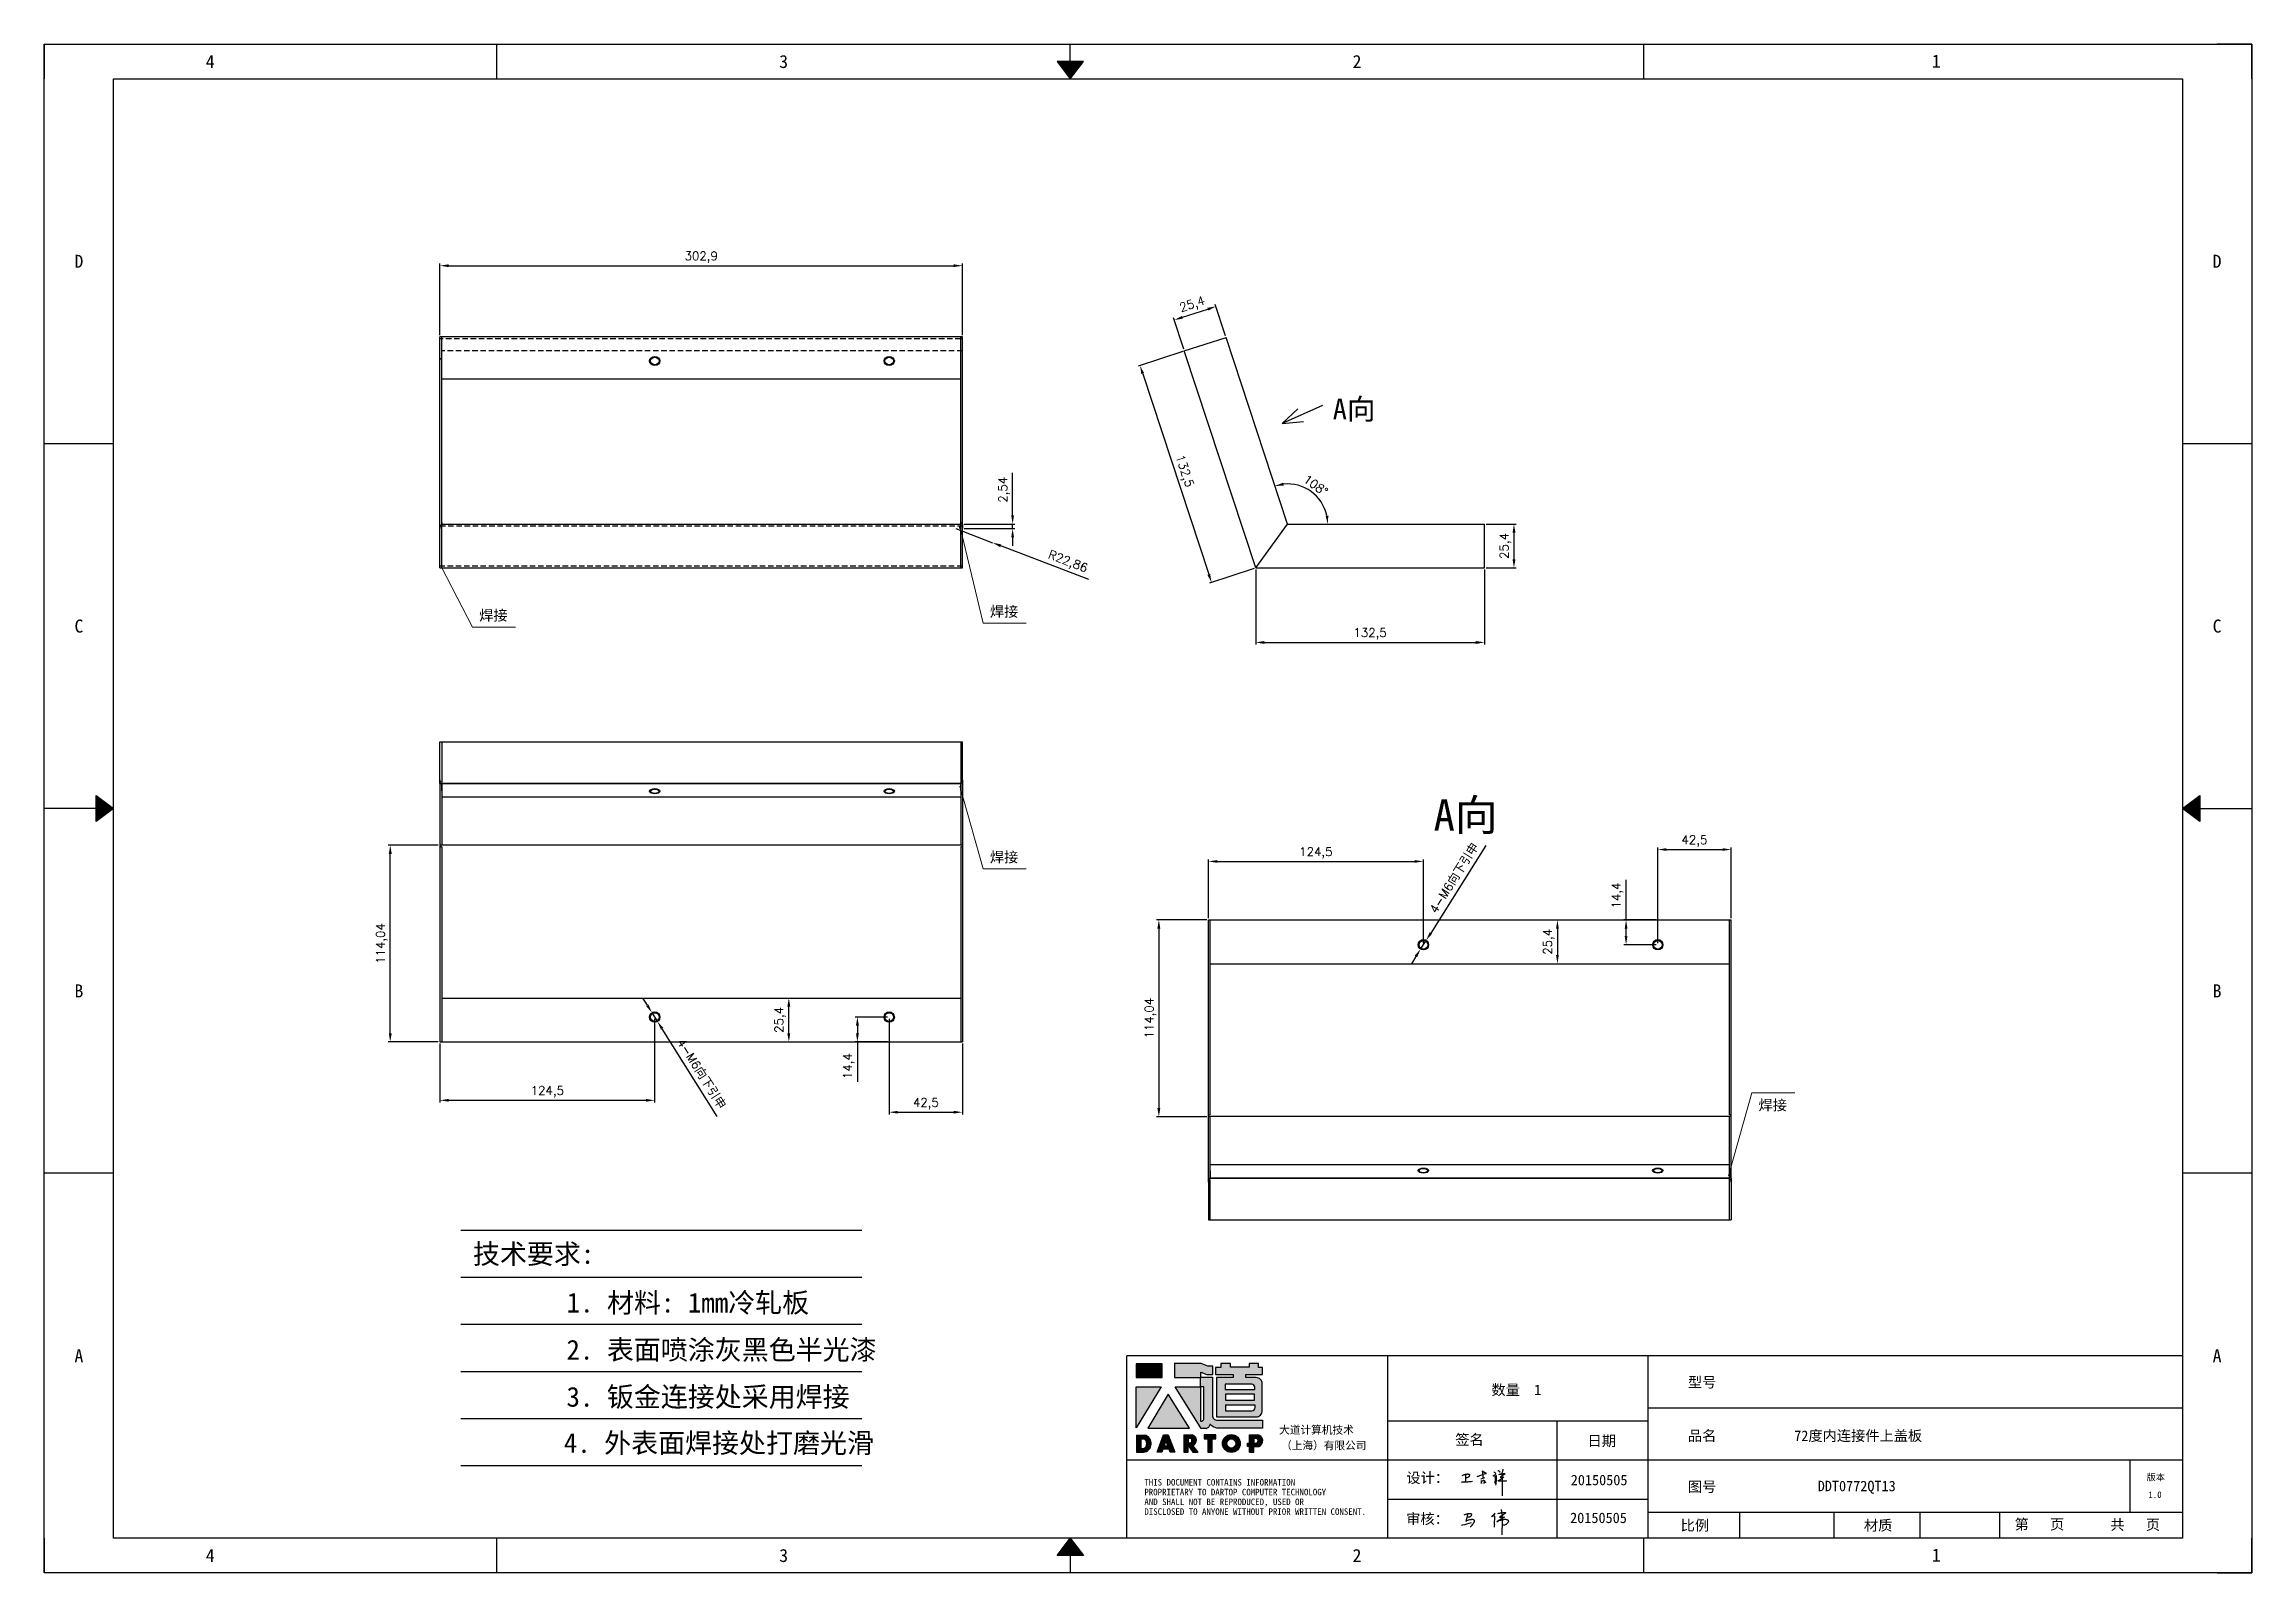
# Model space of a CAD drawing. Header units: millimetres. Extents: x -13830 to 10007, y -16942 to 55335.
# Drawn here: x 5191 to 6471, y 17546 to 18432 of the extents above; entities that cross this region are included whole.
import ezdxf
from ezdxf.enums import TextEntityAlignment as Align

# ---------------------------------------------------------------- set-up
doc = ezdxf.new("R2010")
doc.units = ezdxf.units.MM
doc.linetypes.add('DOT', pattern=[0.25, 0, -0.25])
doc.linetypes.add('HIDDEN2', pattern=[4.7625, 3.175, -1.5875])
for name, color, linetype in [('4', 7, 'Continuous'), ('hidden', 3, 'HIDDEN2'), ('print', 30, 'Continuous')]:
    doc.layers.add(name, color=color, linetype=linetype)
doc.layers.add('dim', color=2, linetype='Continuous', lineweight=9)
doc.styles.add('Dartop', font='')
doc.styles.add('HZ', font='')
doc.styles.add('hzHT', font='simhei.ttf')
doc.styles.get("Standard").update_dxf_attribs({"font": 'txt', "bigfont": 'gbcbig.shx'})
doc.styles.get('Dartop').set_extended_font_data('FangSong_GB2312')
doc.styles.get('HZ').set_extended_font_data('SimSun')
doc.dimstyles.new('small', dxfattribs={"dimtxt": 5, "dimasz": 5, "dimexe": 1.25, "dimexo": 1, "dimgap": 2, "dimtad": 1, "dimtxsty": 'Standard', "dimcen": 2.5, "dimadec": 0, "dimazin": 0, "dimtfac": 1, "dimtmove": 0, "dimatfit": 3, "dimfxl": 0, "dimarcsym": 0})

msp = doc.modelspace()

# ---------------------------------------------------------------- texts
at = {"color": 0}
for s, height, style, p in [('4', 7.554, 'Dartop', (5287.482, 18421.99)), ('3', 7.554, 'Dartop', (5619.858, 18421.99)), ('2', 7.554, 'Dartop', (5952.234, 18421.99)), ('1', 7.554, 'Dartop', (6288.054, 18422.23)), ('D', 7.554, 'Dartop', (5211.357, 18306.162)), ('D', 7.554, 'Dartop', (6450.799, 18306.162)), ('A向', 12.0864, 'hzHT', (5950.514, 18220.501, -22.86)), ('C', 7.554, 'Dartop', (5211.357, 18094.65)), ('焊接', 6.0432, 'hzHT', (5451.625, 18100.881)), ('焊接', 6.0432, 'hzHT', (5747.662, 18103.124, -22.86)), ('C', 7.554, 'Dartop', (6450.799, 18094.65)), ('A向', 18.1296, 'hzHT', (6015.151, 17985.098, -62.582)), ('焊接', 6.0432, 'hzHT', (5747.662, 17960.7, -22.86)), ('B', 7.554, 'Dartop', (5211.357, 17883.137)), ('B', 7.554, 'Dartop', (6450.799, 17883.137)), ('焊接', 6.0432, 'hzHT', (6193.215, 17816.937, -22.86)), ('A', 7.554, 'Dartop', (5211.357, 17671.625)), ('A', 7.554, 'Dartop', (6450.799, 17671.625)), ('数量  1', 6.0432, 'hzHT', (6044.588, 17651.816)), ('型号', 6.0432, 'hzHT', (6152.294, 17656.253)), ('签名', 6.0432, 'hzHT', (6017.442, 17623.016)), ('日期', 6.0432, 'hzHT', (6094.123, 17622.272)), ('品名', 6.0432, 'hzHT', (6152.294, 17625.23)), ('72度内连接件上盖板', 6.0432, 'hzHT', (6242.756, 17625.23)), ('20150505', 6.0432, 'hzHT', (6092.572, 17599.553)), ('图号', 6.0432, 'hzHT', (6152.294, 17595.692)), ('DDT0772QT13', 6.04321, 'hzHT', (6241.911, 17596.086)), ('版本', 3.777, 'hzHT', (6415.256, 17601.166)), ('1.0', 3.777, 'Dartop', (6414.802, 17591.072)), ('20150505', 6.0432, 'hzHT', (6092.212, 17577.625)), ('比例', 6.0432, 'hzHT', (6148.08, 17573.266)), ('材质', 6.0432, 'hzHT', (6254.33, 17573.266)), ('第   页', 6.0432, 'hzHT', (6347.814, 17573.892)), ('共   页', 6.0432, 'hzHT', (6403.326, 17573.672)), ('4', 7.554, 'Dartop', (5287.482, 17555.797)), ('3', 7.554, 'Dartop', (5619.858, 17555.797)), ('2', 7.554, 'Dartop', (5952.234, 17555.797)), ('1', 7.554, 'Dartop', (6288.054, 17556.037))]:
    msp.add_text(s, height=height, dxfattribs=dict(at, style=style)).set_placement(p, align=Align.MIDDLE_CENTER)
at = {"style": 'HZ'}
for s, p in [('技术要求:', (5474.936, 17730.647)), ('     1. 材料: 1mm冷轧板', (5544.87, 17702.404)), ('          2. 表面喷涂灰黑色半光漆', (5544.87, 17675.104)), ('        3. 钣金连接处采用焊接', (5544.87, 17647.804)), ('          4. 外表面焊接处打磨光滑', (5543.325, 17621.05))]:
    msp.add_text(s, height=11.466, dxfattribs=at).set_placement(p, align=Align.MIDDLE_CENTER)
at = {"color": 0, "style": 'hzHT'}
for s, height, p in [('THIS DOCUMENT CONTAINS INFORMATION', 3.777, (5828.977, 17596.35)), ('设计：', 6.0432, (5980.833, 17597.838)), ('AND SHALL NOT BE REPRODUCED, USED OR', 3.777, (5828.977, 17585.019)), ('PROPRIETARY TO DARTOP COMPUTER TECHNOLOGY', 3.777, (5828.977, 17590.684)), ('DISCLOSED TO ANYONE WITHOUT PRIOR WRITTEN CONSENT.', 3.777, (5828.977, 17579.353)), ('审核：', 6.0432, (5980.743, 17574.041))]:
    msp.add_text(s, height=height, dxfattribs=at).set_placement(p)
at = {"layer": '4', "color": 0, "style": 'hzHT'}
for s, p in [('大道计算机技术', (5907.096, 17626.35)), ('（上海）有限公司', (5908.237, 17617.316))]:
    msp.add_text(s, height=4.5324, dxfattribs=at).set_placement(p)

# ---------------------------------------------------------------- blocks, each defined once
blk = doc.blocks.new('*U5')
at = {"color": 254, "linetype": 'Continuous', "extrusion": (0, 0, -1)}
for points in [[(-17, 0.333), (-16.812, 0.25), (-17, 0.5)], [(-17, 0.333), (-17.188, 0.25), (-16.812, 0.25)], [(-17, 0.333), (-17, 0.5), (-17.188, 0.25)]]:
    blk.add_solid(points, dxfattribs=at)
blk = doc.blocks.new('*U4')
at = {"color": 254, "linetype": 'Continuous', "extrusion": (0, 0, -1)}
for points in [[(-33.167, 11), (-33, 11), (-33.25, 11.188)], [(-33.167, 11), (-33.25, 11.188), (-33.25, 10.812)], [(-33.167, 11), (-33.25, 10.812), (-33, 11)]]:
    blk.add_solid(points, dxfattribs=at)
blk = doc.blocks.new('*U6')
at = {"color": 254, "linetype": 'Continuous'}
for points in [[(17, 21.667), (17.188, 21.75), (16.812, 21.75)], [(17, 21.667), (16.812, 21.75), (17, 21.5)], [(17, 21.667), (17, 21.5), (17.188, 21.75)]]:
    blk.add_solid(points, dxfattribs=at)
blk = doc.blocks.new('*U3')
at = {"color": 254, "linetype": 'Continuous', "extrusion": (0, 0, -1)}
for points in [[(-0.833, 11), (-0.75, 10.812), (-0.75, 11.188)], [(-0.833, 11), (-0.75, 11.188), (-1, 11)], [(-0.833, 11), (-1, 11), (-0.75, 10.812)]]:
    blk.add_solid(points, dxfattribs=at)
blk = doc.blocks.new('dadao')
for p, q in [((48, 19.2), (44.9, 10.4)), ((44.9, 10.4), (51.2, 10.4)), ((51.2, 10.4), (48, 19.2))]:
    blk.add_line(p, q)
for points in [[(41.8, 121.6), (41.8, 143.7), (-0.4, 143.7), (-0.4, 121.6), (41.8, 121.6)], [(104.8, 122), (104.8, 130.3), (114.1, 126.3), (124.2, 126.3), (124.2, 139.6), (115.9, 139.6), (105.1, 143.9), (61.5, 143.9)], [(61.7, 144), (61.7, 121.3), (103.9, 121.3)], [(113.4, 38.7), (105.1, 38.7), (63, 106.5), (103.9, 106.5), (103.9, 120.9), (103.9, 121.3)], [(109.7, 53.6), (109.7, 106.2), (104.3, 106.2), (104.3, 50.4), (106.6, 50.4)], [(144.6, 94.4), (144.6, 84.8), (192, 84.8), (192, 94.1), (144.9, 94.1)], [(120.2, 45), (119.5, 45), (119.5, 44.6)], [(0, 28), (0, 0), (11.8, 0)], [(0.1, 28), (14, 28)], [(7.1, 21.8), (7.1, 6.1), (12, 6.1)], [(7.1, 21.8), (11.4, 21.8)], [(76.8, 28.2), (76.8, 0), (84.1, 0), (84.1, 11.1), (91.6, -0.1), (100.3, -0.1), (91.7, 11.1)], [(76.8, 28.2), (90.6, 28.2)], [(84, 22.7), (84, 15.3), (87.2, 15.3)], [(84, 22.7), (87.3, 22.7)], [(183.7, 0), (183.7, 9.6), (180.6, 9.6), (180.6, 14.9), (183.8, 14.9), (183.8, 28.1), (196.1, 28.1), (196.5, 28.1)], [(183.7, 0), (190.9, 0), (190.9, 9.6), (198.8, 9.6)], [(194.9, 22.3), (190.8, 22.3), (190.8, 15), (194.4, 15)]]:
    blk.add_lwpolyline(points)
blk.add_lwpolyline([(137.1, 144.2), (137.1, 137.9), (128.3, 137.9), (128.3, 126.5), (157.3, 126.5), (157.3, 121.5), (130.3, 121.5), (130.3, 57.5), (194.4, 57.5, 0.414214), (204.4, 67.5), (204.4, 111.3, 0.414214), (194.4, 121.3), (177.5, 121.3), (177.5, 126.3), (204.7, 126.3), (204.7, 137.7), (198.2, 137.7), (198.2, 143.9), (183.3, 143.9), (183.3, 138), (153, 138), (153, 144.2), (137.1, 144.2)], format="xyb", close=True)
for points in [[(104.8, 122), (123.4, 122), (123.4, 60, 0.414214), (131.4, 52), (204.8, 52), (204.8, 39.1), (131.7, 39.1)], [(144.3, 110.8), (144.3, 101.8), (192.3, 101.8), (192.3, 105.5, 0.414214), (187.3, 110.5), (144.3, 110.5)], [(144.6, 77), (144.6, 67.5), (187.6, 67.5, 0.414214), (192.6, 72.5), (192.6, 76.4), (144.6, 76.4)]]:
    blk.add_lwpolyline(points, format="xyb")
for points in [[(-0.3, 106.2), (40.4, 106.2), (-0.3, 39.7), (-0.3, 106.2)], [(51.7, 94.1), (18.4, 39.3), (86.2, 39.3)], [(43.8, 28.2), (51.8, 28.2), (62.6, -0.1), (55, -0.1), (53.2, 5), (42.9, 5), (41.1, 0), (33.6, 0)], [(110, 28.1), (110, 21.9), (116, 21.9), (116, -0.1), (123.2, -0.1), (123.2, 22), (129.2, 22), (129.2, 28.1), (110, 28.1)]]:
    blk.add_lwpolyline(points, close=True)
for radius in [14.5, 7.44]:
    blk.add_circle((154.2, 14.2), radius)
for centre, radius, start, end in [((99.2, 60.7), 12.6, 305.6399, 325.969), ((111.6, 46.7), 8.19, 282.9811, 347.6627), ((136, 61.7), 22.9, 226.7358, 259.3209), ((8.5, 13.9), 8.49, 294.2143, 69.7177), ((9.6, 14.2), 14.4, 278.6604, 72.3203), ((86.4, 19), 3.8, 282.527, 76.7196), ((88.6, 19.4), 8.95, 290.6073, 77.2124), ((193.7, 18.7), 3.8, 280.9891, 72.5513), ((195.7, 18.6), 9.51, 288.8959, 85.2442)]:
    blk.add_arc(centre, radius, start, end)
blk = doc.blocks.new('h')
for p, q in [((20768.1, -2360.9), (20773, -2359.1)), ((20769.5, -2366.9), (20769.8, -2370.6)), ((20769.8, -2370.6), (20770.9, -2378)), ((20770.9, -2378), (20771.5, -2370.6)), ((20772.4, -2369.3), (20774.9, -2367.8)), ((20773, -2359.1), (20784.1, -2355.2)), ((20773.3, -2331.8), (20775.3, -2338.7)), ((20789.1, -2340.9), (20773.5, -2331.9)), ((20775.3, -2338.7), (20775.6, -2351.2)), ((20775.6, -2351.2), (20775.5, -2357.3)), ((20782.2, -2369.2), (20780, -2377.1)), ((20780, -2377.1), (20788.3, -2371.3)), ((20780.1, -2366.4), (20780.8, -2366.4)), ((20781.9, -2367.4), (20782.2, -2369.2)), ((20845.7, -2343.5), (20848.4, -2353)), ((20848.9, -2370.3), (20847.9, -2424)), ((20848.4, -2353), (20848.9, -2370.3))]:
    blk.add_line(p, q)
for points in [[(20696.6, -2372.4, 0.002073), (20710.6, -2371.9, 0.016137), (20719.6, -2371.3, 0.008314), (20736.9, -2369.3)], [(20699.1, -2348.2, -0.029745), (20704.6, -2345.4, -0.046842), (20708.4, -2344.2, -0.00919), (20714.3, -2343, -0.018517), (20717.2, -2342.5, -0.037841), (20720.3, -2342.4, -0.039541), (20723.2, -2342.8, -0.149785), (20726, -2344.3, -0.204935), (20726.9, -2346.6, -0.074872), (20726.5, -2348.3, -0.061615), (20725.6, -2350.3, -0.034204), (20723.8, -2352.6, -0.045776), (20722.3, -2354.1, -0.054985), (20720.4, -2355.3, -0.036348), (20717.3, -2356.5, -0.067752), (20715.7, -2356.8, -0.043553), (20713.2, -2356.7)], [(20755, -2351.9, -0.024077), (20759.9, -2350.1, -0.013147), (20768.7, -2346.5, -0.00522), (20775.4, -2344.1, -0.018517), (20777.3, -2343.4, -0.008274), (20786.3, -2341, -0.039541), (20788.3, -2340.8, -0.079216), (20789.4, -2341, -0.204935)], [(20813.5, -2350.1, 0.007348), (20815.9, -2348.7, 0.008421), (20818, -2347.3, 0.009459), (20819.7, -2346.2, -0.016325), (20820.7, -2345.5, -0.173771), (20821.8, -2345.3, -0.085159), (20823.9, -2346, -0.125883), (20826, -2347.9, -0.160659), (20826.6, -2350.1, -0.010447), (20826.5, -2352.3, -0.008247), (20826.2, -2355.1, -0.002698), (20825.3, -2374, 0.001562), (20823.9, -2383.7, 0.016137)], [(20816.8, -2335, -0.053561), (20819.6, -2336.1, -0.075272), (20821.3, -2337.3, -0.005295), (20822.5, -2338.5, -0.009337), (20823.1, -2339.1, -0.026146), (20823.7, -2339.8, -0.016644), (20824.5, -2340.9)], [(20832.1, -2329.2, -0.053561), (20834.9, -2330.3, -0.075272), (20836.7, -2331.5, -0.005295), (20837.8, -2332.6, -0.009337), (20838.5, -2333.3, -0.026146), (20839, -2334, -0.016644), (20839.8, -2335.1)], [(20836, -2343.7, -0.02797), (20842.1, -2342.6, -0.048868), (20845.6, -2342.2, -0.00919), (20851.1, -2341.4, -0.018517), (20853.9, -2341.1, -0.037841), (20856.7, -2341.2, -0.039541), (20859.4, -2341.6, -0.018282), (20840.6, -2354.7, -0.000937)], [(20847.6, -2340.2, 0.021784), (20849.6, -2335.9, 0.028296), (20850.8, -2332.4, 0.008136), (20851.9, -2328.2, 0.028913), (20852.2, -2327, 0.08193), (20852.1, -2325.9, 0.075058), (20851.7, -2324.7, 0.275043)]]:
    blk.add_lwpolyline(points, format="xyb")
for points in [[(20711.3, -2343.5), (20711.3, -2343.5), (20711.5, -2355.8), (20710.7, -2368), (20710.6, -2371.9)], [(20821.5, -2350.6), (20822.4, -2359.2), (20822.2, -2364.9), (20821.7, -2369), (20821.3, -2376.3), (20823.6, -2368.5), (20827.2, -2366.3), (20829.5, -2366.3)], [(20840.6, -2354.7), (20850, -2354.7), (20855, -2354.3), (20845.9, -2361.1), (20840.5, -2364), (20833, -2367.5), (20863.2, -2367.4), (20865.9, -2367.3)]]:
    blk.add_lwpolyline(points)
for centre, radius, start, end in [((20773.7, -2371.2), 2.3, 121.9907, 163.60158), ((20787.5, -2406), 40.3, 100.61827, 108.24823), ((20780.8, -2367.6), 1.15, 9.4675, 90)]:
    blk.add_arc(centre, radius, start, end)
blk = doc.blocks.new('*D39')
at = {"layer": 'Defpoints', "color": 0, "transparency": 16777216}
for p in [(5719.7, 18151.2), (5741, 18143)]:
    blk.add_point(p, dxfattribs=at)
at = {"layer": 'dim', "color": 0, "lineweight": -2, "transparency": 16777216}
for p, q in [((5719.7, 18151.2), (5741, 18143)), ((5796.7, 18121.6), (5745.7, 18141.2))]:
    blk.add_line(p, q, dxfattribs=at)
at = {"layer": 'dim', "color": 0, "transparency": 16777216}
blk.add_solid([(5746, 18142), (5745.4, 18140.4), (5741, 18143)], dxfattribs=at)
at = {"layer": 'dim', "color": 0, "transparency": 16777216, "insert": (5784.5, 18131.6), "char_height": 5, "attachment_point": 5, "rotation": 338.9738}
blk.add_mtext('R22,86', dxfattribs=at)
blk = doc.blocks.new('*D37')
at = {"layer": 'Defpoints', "color": 0, "transparency": 16777216}
for p in [(5723.5, 18153.8), (5723.5, 18151.2), (5752.6, 18153.8)]:
    blk.add_point(p, dxfattribs=at)
at = {"layer": 'dim', "color": 0, "lineweight": -2, "transparency": 16777216}
for p, q in [((5752.6, 18158.8), (5752.6, 18183.6)), ((5724.5, 18153.8), (5753.8, 18153.8)), ((5724.5, 18151.2), (5753.8, 18151.2)), ((5752.6, 18151.2), (5752.6, 18153.8)), ((5752.6, 18146.2), (5752.6, 18141.2))]:
    blk.add_line(p, q, dxfattribs=at)
at = {"layer": 'dim', "color": 0, "transparency": 16777216}
for points in [[(5751.8, 18158.8), (5753.4, 18158.8), (5752.6, 18153.8)], [(5751.8, 18146.2), (5753.4, 18146.2), (5752.6, 18151.2)]]:
    blk.add_solid(points, dxfattribs=at)
at = {"layer": 'dim', "color": 0, "transparency": 16777216, "insert": (5747.7, 18173.7), "char_height": 5, "attachment_point": 5, "rotation": 90}
blk.add_mtext('2,54', dxfattribs=at)
blk = doc.blocks.new('*D38')
at = {"layer": 'Defpoints', "color": 0}
for p in [(5723.5, 18303.6), (5420.6, 18262.3), (5723.5, 18262.3)]:
    blk.add_point(p, dxfattribs=at)
at = {"layer": 'dim', "color": 0, "lineweight": -2}
for p, q in [((5420.6, 18263.3), (5420.6, 18304.9)), ((5425.6, 18303.6), (5718.5, 18303.6)), ((5723.5, 18263.3), (5723.5, 18304.9))]:
    blk.add_line(p, q, dxfattribs=at)
at = {"layer": 'dim', "color": 0}
for points in [[(5425.6, 18304.4), (5425.6, 18302.8), (5420.6, 18303.6)], [(5718.5, 18304.4), (5718.5, 18302.8), (5723.5, 18303.6)]]:
    blk.add_solid(points, dxfattribs=at)
at = {"layer": 'dim', "color": 0, "insert": (5572.1, 18308.5), "char_height": 5, "attachment_point": 5}
blk.add_mtext('302,9', dxfattribs=at)
blk = doc.blocks.new('*D32')
at = {"layer": 'Defpoints', "color": 0}
for p in [(5598.1, 17879), (5622.9, 17879), (5598.1, 17853.6)]:
    blk.add_point(p, dxfattribs=at)
at = {"layer": 'dim', "color": 0, "lineweight": -2}
for p, q in [((5599.1, 17879), (5624.1, 17879)), ((5622.9, 17858.6), (5622.9, 17874)), ((5599.1, 17853.6), (5624.1, 17853.6))]:
    blk.add_line(p, q, dxfattribs=at)
at = {"layer": 'dim', "color": 0}
for points in [[(5622, 17874), (5623.7, 17874), (5622.9, 17879)], [(5622, 17858.6), (5623.7, 17858.6), (5622.9, 17853.6)]]:
    blk.add_solid(points, dxfattribs=at)
at = {"layer": 'dim', "color": 0, "insert": (5617.9, 17866.3), "char_height": 5, "attachment_point": 5, "rotation": 90}
blk.add_mtext('25,4', dxfattribs=at)
blk = doc.blocks.new('*D33')
at = {"layer": 'Defpoints', "color": 0}
for p in [(5543.5, 17870.5), (5546.7, 17865.4)]:
    blk.add_point(p, dxfattribs=at)
at = {"layer": 'dim', "color": 0, "lineweight": -2}
for p, q in [((5540.9, 17874.8), (5538.2, 17879)), ((5543.5, 17870.5), (5546.7, 17865.4)), ((5581.3, 17810.4), (5549.4, 17861.2))]:
    blk.add_line(p, q, dxfattribs=at)
at = {"layer": 'dim', "color": 0}
for points in [[(5541.6, 17875.2), (5540.2, 17874.3), (5543.5, 17870.5)], [(5550.1, 17861.7), (5548.7, 17860.8), (5546.7, 17865.4)]]:
    blk.add_solid(points, dxfattribs=at)
at = {"layer": 'dim', "color": 0, "insert": (5572.1, 17835), "char_height": 5, "attachment_point": 5, "rotation": 302.161}
blk.add_mtext('4-M6{\\fSimSun|b0|i0|c134|p2;向下引申}', dxfattribs=at)
blk = doc.blocks.new('*D34')
at = {"layer": 'Defpoints', "color": 0}
for p in [(5545.1, 17868), (5420.6, 17853.6), (5545.1, 17819.7)]:
    blk.add_point(p, dxfattribs=at)
at = {"layer": 'dim', "color": 0, "lineweight": -2}
for p, q in [((5545.1, 17867), (5545.1, 17818.4)), ((5420.6, 17852.6), (5420.6, 17818.4)), ((5425.6, 17819.7), (5540.1, 17819.7))]:
    blk.add_line(p, q, dxfattribs=at)
at = {"layer": 'dim', "color": 0}
for points in [[(5425.6, 17820.5), (5425.6, 17818.9), (5420.6, 17819.7)], [(5540.1, 17820.5), (5540.1, 17818.9), (5545.1, 17819.7)]]:
    blk.add_solid(points, dxfattribs=at)
at = {"layer": 'dim', "color": 0, "insert": (5482.9, 17824.6), "char_height": 5, "attachment_point": 5}
blk.add_mtext('124,5', dxfattribs=at)
blk = doc.blocks.new('*D35')
at = {"layer": 'Defpoints', "color": 0}
for p in [(5681, 17868), (5723.5, 17853.6), (5723.5, 17812.8)]:
    blk.add_point(p, dxfattribs=at)
at = {"layer": 'dim', "color": 0, "lineweight": -2}
for p, q in [((5681, 17867), (5681, 17811.5)), ((5723.5, 17852.6), (5723.5, 17811.5)), ((5686, 17812.8), (5718.5, 17812.8))]:
    blk.add_line(p, q, dxfattribs=at)
at = {"layer": 'dim', "color": 0}
for points in [[(5686, 17813.6), (5686, 17812), (5681, 17812.8)], [(5718.5, 17813.6), (5718.5, 17812), (5723.5, 17812.8)]]:
    blk.add_solid(points, dxfattribs=at)
at = {"layer": 'dim', "color": 0, "insert": (5702.3, 17817.7), "char_height": 5, "attachment_point": 5}
blk.add_mtext('42,5', dxfattribs=at)
blk = doc.blocks.new('*D36')
at = {"layer": 'Defpoints', "color": 0}
for p in [(5681, 17868), (5662.6, 17853.6), (5681, 17853.6)]:
    blk.add_point(p, dxfattribs=at)
at = {"layer": 'dim', "color": 0, "lineweight": -2}
for p, q in [((5680, 17868), (5661.4, 17868)), ((5680, 17853.6), (5661.4, 17853.6)), ((5662.6, 17863), (5662.6, 17858.6)), ((5662.6, 17853.6), (5662.6, 17830.4))]:
    blk.add_line(p, q, dxfattribs=at)
at = {"layer": 'dim', "color": 0}
for points in [[(5661.8, 17863), (5663.5, 17863), (5662.6, 17868)], [(5661.8, 17858.6), (5663.5, 17858.6), (5662.6, 17853.6)]]:
    blk.add_solid(points, dxfattribs=at)
at = {"layer": 'dim', "color": 0, "insert": (5657.7, 17839.5), "char_height": 5, "attachment_point": 5, "rotation": 90}
blk.add_mtext('14,4', dxfattribs=at)
blk = doc.blocks.new('*D253')
at = {"layer": 'Defpoints', "color": 0}
for p in [(5893.6, 18128.4, 22.9), (6026.1, 18128.4, 22.9), (6026.1, 18085.2)]:
    blk.add_point(p, dxfattribs=at)
at = {"layer": 'dim', "color": 0, "lineweight": -2}
for p, q in [((5893.6, 18127.4), (5893.6, 18083.9)), ((6026.1, 18127.4), (6026.1, 18083.9)), ((5898.6, 18085.2), (6021.1, 18085.2))]:
    blk.add_line(p, q, dxfattribs=at)
at = {"layer": 'dim', "color": 0}
for points in [[(5898.6, 18086), (5898.6, 18084.3), (5893.6, 18085.2)], [(6021.1, 18086), (6021.1, 18084.3), (6026.1, 18085.2)]]:
    blk.add_solid(points, dxfattribs=at)
at = {"layer": 'dim', "color": 0, "insert": (5959.8, 18090.1), "char_height": 5, "attachment_point": 5}
blk.add_mtext('132,5', dxfattribs=at)
blk = doc.blocks.new('*D254')
at = {"layer": 'Defpoints', "color": 0}
for p in [(5852.1, 18254.2), (5893.6, 18128.4), (5867.9, 18119.9)]:
    blk.add_point(p, dxfattribs=at)
at = {"layer": 'dim', "color": 0, "lineweight": -2}
for p, q in [((5851.2, 18253.9), (5825.3, 18245.4)), ((5828, 18241), (5866.3, 18124.7)), ((5892.6, 18128), (5866.7, 18119.5))]:
    blk.add_line(p, q, dxfattribs=at)
at = {"layer": 'dim', "color": 0}
for points in [[(5828.8, 18241.3), (5827.2, 18240.7), (5826.5, 18245.7)], [(5867.1, 18124.9), (5865.5, 18124.4), (5867.9, 18119.9)]]:
    blk.add_solid(points, dxfattribs=at)
at = {"layer": 'dim', "color": 0, "insert": (5851.8, 18184.4), "char_height": 5, "attachment_point": 5, "rotation": 288.2277}
blk.add_mtext('132,5', dxfattribs=at)
blk = doc.blocks.new('*D255')
at = {"layer": 'Defpoints', "color": 0}
for p in [(5876.3, 18262.1), (5930.9, 18167.5), (5912, 18153.8), (5912, 18153.7), (6026.1, 18153.8)]:
    blk.add_point(p, dxfattribs=at)
at = {"layer": 'dim', "color": 0, "lineweight": -2}
blk.add_arc((5912, 18153.8), 23.3, 12.3031, 95.9529, dxfattribs=at)
at = {"layer": 'dim', "color": 0}
for points in [[(5909.8, 18176.1), (5909.4, 18177.8), (5904.7, 18175.9)], [(5935.6, 18158.8), (5934, 18158.6), (5935.3, 18153.8)]]:
    blk.add_solid(points, dxfattribs=at)
at = {"layer": 'dim', "color": 0, "insert": (5928.3, 18176.3), "char_height": 5, "attachment_point": 5, "rotation": 324.128}
blk.add_mtext('108°', dxfattribs=at)
blk = doc.blocks.new('*D256')
at = {"layer": 'Defpoints', "color": 0}
for p in [(6026.1, 18153.8), (6026.1, 18128.4), (6043.2, 18128.4)]:
    blk.add_point(p, dxfattribs=at)
at = {"layer": 'dim', "color": 0, "lineweight": -2}
for p, q in [((6027.1, 18153.8), (6044.5, 18153.8)), ((6043.2, 18148.8), (6043.2, 18133.4)), ((6027.1, 18128.4), (6044.5, 18128.4))]:
    blk.add_line(p, q, dxfattribs=at)
at = {"layer": 'dim', "color": 0}
for points in [[(6042.4, 18148.8), (6044.1, 18148.8), (6043.2, 18153.8)], [(6042.4, 18133.4), (6044.1, 18133.4), (6043.2, 18128.4)]]:
    blk.add_solid(points, dxfattribs=at)
at = {"layer": 'dim', "color": 0, "insert": (6038.3, 18141.1), "char_height": 5, "attachment_point": 5, "rotation": 90}
blk.add_mtext('25,4', dxfattribs=at)
blk = doc.blocks.new('*D257')
at = {"layer": 'Defpoints', "color": 0}
for p in [(5870.5, 18280), (5876.3, 18262.1), (5852.1, 18254.2)]:
    blk.add_point(p, dxfattribs=at)
at = {"layer": 'dim', "color": 0, "lineweight": -2}
for p, q in [((5851.1, 18273.7), (5865.7, 18278.4)), ((5876, 18263), (5870.1, 18281.2)), ((5851.8, 18255.2), (5845.9, 18273.3))]:
    blk.add_line(p, q, dxfattribs=at)
at = {"layer": 'dim', "color": 0}
for points in [[(5865.5, 18279.2), (5866, 18277.6), (5870.5, 18280)], [(5850.8, 18274.5), (5851.3, 18272.9), (5846.3, 18272.1)]]:
    blk.add_solid(points, dxfattribs=at)
at = {"layer": 'dim', "color": 0, "insert": (5856.9, 18280.7), "char_height": 5, "attachment_point": 5, "rotation": 18}
blk.add_mtext('25,4', dxfattribs=at)
blk = doc.blocks.new('*D259')
at = {"layer": 'Defpoints', "color": 0}
for p in [(5391.8, 17967.6), (5420.6, 17967.6), (5420.6, 17853.6)]:
    blk.add_point(p, dxfattribs=at)
at = {"layer": 'dim', "color": 0, "lineweight": -2}
for p, q in [((5419.6, 17967.6), (5390.6, 17967.6)), ((5391.8, 17858.6), (5391.8, 17962.6)), ((5419.6, 17853.6), (5390.6, 17853.6))]:
    blk.add_line(p, q, dxfattribs=at)
at = {"layer": 'dim', "color": 0}
for points in [[(5391, 17962.6), (5392.7, 17962.6), (5391.8, 17967.6)], [(5391, 17858.6), (5392.7, 17858.6), (5391.8, 17853.6)]]:
    blk.add_solid(points, dxfattribs=at)
at = {"layer": 'dim', "color": 0, "insert": (5386.9, 17910.6), "char_height": 5, "attachment_point": 5, "rotation": 90}
blk.add_mtext('114,04', dxfattribs=at)
blk = doc.blocks.new('*D261')
at = {"layer": 'Defpoints', "color": 0}
for p in [(6043.6, 17924.3), (6043.6, 17898.9), (6068.4, 17898.9)]:
    blk.add_point(p, dxfattribs=at)
at = {"layer": 'dim', "color": 0, "lineweight": -2}
for p, q in [((6044.6, 17924.3), (6069.7, 17924.3)), ((6068.4, 17919.3), (6068.4, 17903.9)), ((6044.6, 17898.9), (6069.7, 17898.9))]:
    blk.add_line(p, q, dxfattribs=at)
at = {"layer": 'dim', "color": 0}
for points in [[(6067.6, 17919.3), (6069.2, 17919.3), (6068.4, 17924.3)], [(6067.6, 17903.9), (6069.2, 17903.9), (6068.4, 17898.9)]]:
    blk.add_solid(points, dxfattribs=at)
at = {"layer": 'dim', "color": 0, "insert": (6063.5, 17911.6), "char_height": 5, "attachment_point": 5, "rotation": 90}
blk.add_mtext('25,4', dxfattribs=at)
blk = doc.blocks.new('*D262')
at = {"layer": 'Defpoints', "color": 0}
for p in [(5989.1, 17907.4), (5992.3, 17912.4)]:
    blk.add_point(p, dxfattribs=at)
at = {"layer": 'dim', "color": 0, "lineweight": -2}
for p, q in [((6026.9, 17967.4), (5995, 17916.7)), ((5989.1, 17907.4), (5992.3, 17912.4)), ((5986.4, 17903.1), (5983.8, 17898.9))]:
    blk.add_line(p, q, dxfattribs=at)
at = {"layer": 'dim', "color": 0}
for points in [[(5994.3, 17917.1), (5995.7, 17916.2), (5992.3, 17912.4)], [(5985.7, 17903.6), (5987.1, 17902.7), (5989.1, 17907.4)]]:
    blk.add_solid(points, dxfattribs=at)
at = {"layer": 'dim', "color": 0, "insert": (6008.7, 17948.5), "char_height": 5, "attachment_point": 5, "rotation": 57.839}
blk.add_mtext('4-M6{\\fSimSun|b0|i0|c134|p2;向下引申}', dxfattribs=at)
blk = doc.blocks.new('*D263')
at = {"layer": 'Defpoints', "color": 0}
for p in [(5990.7, 17958.2), (5866.2, 17924.3), (5990.7, 17909.9)]:
    blk.add_point(p, dxfattribs=at)
at = {"layer": 'dim', "color": 0, "lineweight": -2}
for p, q in [((5866.2, 17925.3), (5866.2, 17959.4)), ((5871.2, 17958.2), (5985.7, 17958.2)), ((5990.7, 17910.9), (5990.7, 17959.4))]:
    blk.add_line(p, q, dxfattribs=at)
at = {"layer": 'dim', "color": 0}
for points in [[(5871.2, 17959), (5871.2, 17957.4), (5866.2, 17958.2)], [(5985.7, 17959), (5985.7, 17957.4), (5990.7, 17958.2)]]:
    blk.add_solid(points, dxfattribs=at)
at = {"layer": 'dim', "color": 0, "insert": (5928.4, 17963.1), "char_height": 5, "attachment_point": 5}
blk.add_mtext('124,5', dxfattribs=at)
blk = doc.blocks.new('*D264')
at = {"layer": 'Defpoints', "color": 0}
for p in [(6169.1, 17965.1), (6169.1, 17924.3), (6126.6, 17909.9)]:
    blk.add_point(p, dxfattribs=at)
at = {"layer": 'dim', "color": 0, "lineweight": -2}
for p, q in [((6126.6, 17910.9), (6126.6, 17966.3)), ((6131.6, 17965.1), (6164.1, 17965.1)), ((6169.1, 17925.3), (6169.1, 17966.3))]:
    blk.add_line(p, q, dxfattribs=at)
at = {"layer": 'dim', "color": 0}
for points in [[(6131.6, 17965.9), (6131.6, 17964.3), (6126.6, 17965.1)], [(6164.1, 17965.9), (6164.1, 17964.3), (6169.1, 17965.1)]]:
    blk.add_solid(points, dxfattribs=at)
at = {"layer": 'dim', "color": 0, "insert": (6147.8, 17970), "char_height": 5, "attachment_point": 5}
blk.add_mtext('42,5', dxfattribs=at)
blk = doc.blocks.new('*D265')
at = {"layer": 'Defpoints', "color": 0}
for p in [(6108.2, 17924.3), (6126.6, 17924.3), (6126.6, 17909.9)]:
    blk.add_point(p, dxfattribs=at)
at = {"layer": 'dim', "color": 0, "lineweight": -2}
for p, q in [((6108.2, 17924.3), (6108.2, 17947.5)), ((6125.6, 17924.3), (6107, 17924.3)), ((6108.2, 17914.9), (6108.2, 17919.3)), ((6125.6, 17909.9), (6107, 17909.9))]:
    blk.add_line(p, q, dxfattribs=at)
at = {"layer": 'dim', "color": 0}
for points in [[(6107.4, 17919.3), (6109, 17919.3), (6108.2, 17924.3)], [(6107.4, 17914.9), (6109, 17914.9), (6108.2, 17909.9)]]:
    blk.add_solid(points, dxfattribs=at)
at = {"layer": 'dim', "color": 0, "insert": (6103.3, 17938.4), "char_height": 5, "attachment_point": 5, "rotation": 90}
blk.add_mtext('14,4', dxfattribs=at)
blk = doc.blocks.new('*D260')
at = {"layer": 'Defpoints', "color": 0}
for p in [(5866.2, 17924.3), (5837.4, 17810.2), (5866.2, 17810.2)]:
    blk.add_point(p, dxfattribs=at)
at = {"layer": 'dim', "color": 0, "lineweight": -2}
for p, q in [((5865.2, 17924.3), (5836.1, 17924.3)), ((5837.4, 17919.3), (5837.4, 17815.2)), ((5865.2, 17810.2), (5836.1, 17810.2))]:
    blk.add_line(p, q, dxfattribs=at)
at = {"layer": 'dim', "color": 0}
for points in [[(5836.5, 17919.3), (5838.2, 17919.3), (5837.4, 17924.3)], [(5836.5, 17815.2), (5838.2, 17815.2), (5837.4, 17810.2)]]:
    blk.add_solid(points, dxfattribs=at)
at = {"layer": 'dim', "color": 0, "insert": (5832.5, 17867.3), "char_height": 5, "attachment_point": 5, "rotation": 90}
blk.add_mtext('114,04', dxfattribs=at)

# ---------------------------------------------------------------- dimensions: what is measured, and where the dimension line sits
at = {"layer": 'dim'}
for base, p1, p2, picture, middle in [((5723.547, 18303.607), (5420.647, 18262.267), (5723.547, 18262.267), '*D38', (5572.097, 18308.524)), ((6026.08, 18085.173, -22.86), (5893.582, 18128.36), (6026.08, 18128.36), '*D253', (5959.831, 18090.09, -22.86)), ((6169.099, 17965.088), (6126.599, 17909.892), (6169.099, 17924.292), '*D264', (6147.849, 17970.005)), ((5990.699, 17958.19), (5866.199, 17924.292), (5990.699, 17909.892), '*D263', (5928.449, 17963.107)), ((5545.147, 17819.685), (5420.647, 17853.583), (5545.147, 17867.983), '*D34', (5482.897, 17824.601)), ((5723.547, 17812.786), (5681.047, 17867.983), (5723.547, 17853.583), '*D35', (5702.297, 17817.703))]:
    dim = msp.add_linear_dim(base=base, p1=p1, p2=p2, dimstyle='small', override={"dimpost": '\\X'}, dxfattribs=at)
    dim.commit()
    dim.dimension.update_dxf_attribs({"geometry": picture, "text_midpoint": middle})
for p2, distance, picture, middle in [((5876.294, 18262.056), 18.844, '*D257', (5856.874, 18280.729)), ((5893.582, 18128.36), -27.04, '*D254', (5851.846, 18184.363))]:
    dim = msp.add_aligned_dim(p1=(5852.138, 18254.207), p2=p2, distance=distance, dimstyle='small', override={"dimpost": '\\X'}, dxfattribs=at)
    dim.commit()
    dim.dimension.update_dxf_attribs({"geometry": picture, "text_midpoint": middle})
dim = msp.add_angular_dim_2l(base=(5930.872, 18167.501), line1=((5912.024, 18153.743), (5876.294, 18262.056)), line2=((5912.018, 18153.76), (6026.08, 18153.76)), dimstyle='small', override={"dimpost": '\\X'}, dxfattribs=at)
dim.commit()
dim.dimension.update_dxf_attribs({"geometry": '*D255', "text_midpoint": (5928.326, 18176.311)})
for base, p1, p2, angle, picture, middle in [((5752.595, 18153.76), (5723.547, 18151.22), (5723.547, 18153.76), 90, '*D37', (5747.678, 18173.676)), ((6043.246, 18128.36), (6026.08, 18153.76), (6026.08, 18128.36), 90, '*D256', (6038.329, 18141.06)), ((5391.82, 17967.627), (5420.647, 17853.583), (5420.647, 17967.627), 90, '*D259', (5386.903, 17910.605)), ((6108.201, 17924.292), (6126.599, 17909.892), (6126.599, 17924.292), 270, '*D265', (6103.284, 17938.375)), ((5837.373, 17810.248), (5866.199, 17924.292), (5866.199, 17810.248), 270, '*D260', (5832.456, 17867.27)), ((6068.414, 17898.892), (6043.649, 17924.292), (6043.649, 17898.892), 270, '*D261', (6063.497, 17911.592)), ((5622.861, 17878.983), (5598.097, 17853.583), (5598.097, 17878.983), 90, '*D32', (5617.944, 17866.283)), ((5662.649, 17853.583), (5681.047, 17867.983), (5681.047, 17853.583), 90, '*D36', (5657.732, 17839.499))]:
    dim = msp.add_linear_dim(base=base, p1=p1, p2=p2, angle=angle, dimstyle='small', override={"dimpost": '\\X'}, dxfattribs=at)
    dim.commit()
    dim.dimension.update_dxf_attribs({"geometry": picture, "text_midpoint": middle})
dim = msp.add_radius_dim(center=(5719.687, 18151.22), mpoint=(5741.025, 18143.017), dimstyle='small', override={"dimpost": '\\X'}, dxfattribs=at)
dim.commit()
dim.dimension.update_dxf_attribs({"geometry": '*D39', "text_midpoint": (5782.728, 18126.987), "dimtype": 164})
for p1, p2, picture, middle in [((5989.102, 17907.352), (5992.296, 17912.431), '*D262', (6013.18, 17945.644)), ((5543.55, 17870.522), (5546.744, 17865.443), '*D33', (5567.627, 17832.231))]:
    dim = msp.add_diameter_dim_2p(p1=p1, p2=p2, text='4-M6{\\fSimSun|b0|i0|c134|p2;向下引申}', dimstyle='small', override={"dimpost": '\\X'}, dxfattribs=at)
    dim.commit()
    dim.dimension.update_dxf_attribs({"geometry": picture, "text_midpoint": middle, "dimtype": 163})

# ---------------------------------------------------------------- hatches: boundary and pattern name
for points in [[(5839.261, 17666.947), (5824.194, 17666.947), (5824.194, 17659.075), (5839.261, 17659.075)], [(5838.776, 17653.567), (5824.234, 17653.567), (5824.234, 17629.824)], [(5842.807, 17649.258), (5830.92, 17629.666), (5855.126, 17629.666)], [(5870.495, 17625.657), (5863.616, 17625.657), (5863.616, 17623.474), (5865.762, 17623.474), (5865.762, 17615.61), (5868.332, 17615.61), (5868.332, 17623.48), (5870.495, 17623.48)]]:
    msp.add_hatch(color=0).paths.add_polyline_path(points)
h = msp.add_hatch(color=0)
h.paths.add_polyline_path([(5861.778, 17662.163), (5865.104, 17660.726), (5868.699, 17660.726), (5868.699, 17665.485), (5865.733, 17665.485), (5861.868, 17667.011), (5846.381, 17667.011), (5846.381, 17658.963), (5861.45, 17658.963), (5861.45, 17658.801), (5861.45, 17653.657), (5846.837, 17653.657), (5861.867, 17629.469), (5864.843, 17629.469, 0.27937482), (5867.016, 17631.582), (5867.016, 17631.693), (5867.278, 17631.693, 0.14314537), (5871.376, 17629.608), (5897.493, 17629.608), (5897.493, 17634.195), (5871.265, 17634.195, -0.41421356), (5868.408, 17637.052), (5868.408, 17659.218), (5861.778, 17659.218)])
h.paths.add_polyline_path([(5861.601, 17653.554), (5863.516, 17653.554), (5863.516, 17634.781, -0.08893574), (5862.407, 17633.639), (5861.595, 17633.639)], flags=16)
h = msp.add_hatch(color=0)
h.paths.add_polyline_path([(5897.448, 17664.818), (5895.124, 17664.818), (5895.124, 17667.029), (5889.813, 17667.029), (5889.813, 17664.929), (5878.969, 17664.929), (5878.969, 17667.139), (5873.29, 17667.139), (5873.29, 17664.888), (5870.152, 17664.888), (5870.152, 17660.813), (5880.507, 17660.813), (5880.507, 17659.01), (5870.858, 17659.01), (5870.858, 17636.191), (5893.766, 17636.191, 0.41421356), (5897.337, 17639.762), (5897.337, 17655.389, 0.41421356), (5893.766, 17658.96), (5887.71, 17658.96), (5887.71, 17660.729), (5897.448, 17660.729)])
h.paths.add_polyline_path([(5891.236, 17655.092, -0.41421356), (5893.022, 17653.306), (5893.022, 17651.997), (5875.87, 17651.997), (5875.87, 17655.092)], flags=16)
h.paths.add_polyline_path([(5892.911, 17649.233), (5892.911, 17645.917), (5875.981, 17645.917), (5875.981, 17649.233)], flags=16)
h.paths.add_polyline_path([(5893.132, 17642.933), (5893.132, 17641.513, -0.41421356), (5891.346, 17639.728), (5875.981, 17639.728), (5875.981, 17642.933)], flags=16)
h = msp.add_hatch(color=0)
h.paths.add_polyline_path([(5829.33, 17625.621), (5824.341, 17625.621), (5824.341, 17615.64), (5828.543, 17615.64, 0.79301591)])
h.paths.add_polyline_path([(5828.617, 17617.825), (5826.872, 17617.825), (5826.872, 17623.435), (5828.424, 17623.435, -0.67136089)], flags=16)
h = msp.add_hatch(color=0)
h.paths.add_polyline_path([(5842.845, 17625.703), (5839.998, 17625.703), (5836.336, 17615.629), (5839.033, 17615.629), (5839.668, 17617.414), (5843.321, 17617.414), (5843.97, 17615.607), (5846.688, 17615.607)])
h.paths.add_polyline_path([(5842.623, 17619.339), (5840.36, 17619.339), (5841.471, 17622.504)], flags=16)
h = msp.add_hatch(color=0)
h.paths.add_polyline_path([(5856.684, 17625.696), (5851.777, 17625.696), (5851.777, 17615.623), (5854.37, 17615.623), (5854.37, 17619.617), (5857.035, 17615.587), (5860.168, 17615.587), (5857.101, 17619.591, 0.74405494)])
h.paths.add_polyline_path([(5854.346, 17621.107), (5854.346, 17623.753), (5855.505, 17623.753, -0.79680897), (5855.488, 17621.107)], flags=16)
h = msp.add_hatch(color=0)
h.paths.add_polyline_path([(5874.235, 17620.696, 1), (5884.578, 17620.696, 1)])
h.paths.add_polyline_path([(5882.063, 17620.696, -1), (5876.75, 17620.696, -1)], flags=16)
h = msp.add_hatch(color=0)
h.paths.add_polyline_path([(5894.499, 17625.672), (5894.35, 17625.672), (5889.976, 17625.672), (5889.976, 17620.971), (5888.816, 17620.971), (5888.816, 17619.063), (5889.957, 17619.063), (5889.957, 17615.641), (5892.511, 17615.641), (5892.511, 17619.076), (5895.317, 17619.076, 0.81230381)])
h.paths.add_polyline_path([(5892.473, 17620.984), (5892.473, 17623.614), (5893.926, 17623.614, -0.77821343), (5893.778, 17620.984)], flags=16)

# ---------------------------------------------------------------- linework, layer by layer
at = {"color": 0, "linetype": 'DOT'}
for p, q in [((5191.213, 18432.062), (6450.799, 18432.062)), ((5191.213, 17565.869), (5191.213, 18411.918)), ((6470.943, 18411.918), (6470.943, 17565.869)), ((6450.799, 17545.725), (5191.213, 17545.725))]:
    msp.add_line(p, q, dxfattribs=at)
at = {"color": 0}
for p, q in [((5191.213, 18432.062), (5191.213, 18411.918)), ((5453.67, 18411.918), (5453.67, 18432.062)), ((5786.046, 18421.99), (5786.046, 18432.062)), ((6118.423, 18411.918), (6118.423, 18432.062)), ((6470.943, 18432.062), (6450.799, 18432.062)), ((6470.943, 18411.918), (6470.943, 18432.062)), ((5231.501, 17565.869), (5231.501, 18411.918)), ((5231.501, 18411.918), (6430.655, 18411.918)), ((6430.655, 18411.918), (6430.655, 17565.869)), ((5231.501, 18200.406), (5191.213, 18200.406)), ((6470.943, 18200.406), (6430.655, 18200.406)), ((5221.429, 17988.894), (5191.213, 17988.894)), ((6440.727, 17988.894), (6470.943, 17988.894)), ((5231.501, 17777.381), (5191.213, 17777.381)), ((6470.943, 17777.381), (6430.655, 17777.381)), ((6430.655, 17671.625), (5818.78, 17671.625)), ((5818.78, 17565.869), (5818.78, 17671.625)), ((5969.86, 17671.625), (5969.86, 17565.869)), ((6120.941, 17565.869), (6120.941, 17671.625)), ((6120.941, 17641.409), (6430.655, 17641.409)), ((5969.86, 17633.855), (6120.941, 17633.855)), ((6068.063, 17633.855), (6068.063, 17565.869)), ((5818.78, 17611.193), (5969.86, 17611.193)), ((5969.86, 17611.193), (6430.655, 17611.193)), ((6400.439, 17580.977), (6400.439, 17611.193)), ((5969.86, 17588.531), (6120.941, 17588.531)), ((6120.941, 17580.977), (6430.655, 17580.977)), ((6174.094, 17565.869), (6174.094, 17580.977)), ((6228.873, 17565.869), (6228.873, 17580.977)), ((6278.672, 17565.869), (6278.672, 17580.977)), ((6324.899, 17565.869), (6324.899, 17580.977)), ((5191.213, 17565.869), (5191.213, 17545.725)), ((6430.655, 17565.869), (5231.501, 17565.869)), ((5453.67, 17545.725), (5453.67, 17565.869)), ((6118.423, 17545.725), (6118.423, 17565.869)), ((6470.943, 17545.725), (6470.943, 17565.869)), ((5786.046, 17555.797), (5786.046, 17545.725)), ((6450.799, 17545.725), (6470.943, 17545.725))]:
    msp.add_line(p, q, dxfattribs=at)
for p, q in [((5723.547, 18262.267), (5420.647, 18262.267)), ((5420.647, 18128.36), (5420.647, 18262.267)), ((5421.647, 18128.36), (5421.647, 18262.267)), ((5421.647, 18240.27), (5421.647, 18262.267)), ((5722.547, 18240.27), (5722.547, 18262.267)), ((5723.547, 18128.36), (5723.547, 18262.267)), ((5852.138, 18254.207), (5876.294, 18262.056)), ((5912.024, 18153.743), (5876.294, 18262.056)), ((5421.647, 18261.267), (5420.647, 18261.267)), ((5421.647, 18249.567), (5420.647, 18249.567)), ((5722.547, 18128.36), (5722.547, 18261.267)), ((5723.547, 18261.267), (5722.547, 18261.267)), ((5893.582, 18128.36), (5852.138, 18254.207)), ((5722.547, 18237.899), (5421.647, 18237.899)), ((5932.193, 18222.546, -22.86), (5908.905, 18212.177, -22.86)), ((5908.905, 18212.177, -22.86), (5917.947, 18220.672, -22.86)), ((5908.905, 18212.177, -22.86), (5921.268, 18213.212, -22.86)), ((5420.647, 18153.76), (5420.647, 18151.22)), ((5420.647, 18152.76), (5420.647, 18153.76)), ((5421.647, 18152.76), (5420.647, 18152.76)), ((5420.647, 18152.76), (5421.647, 18152.76)), ((5421.647, 18154.76), (5421.647, 18153.76)), ((5421.647, 18153.76), (5722.547, 18153.76)), ((5421.647, 18152.76), (5421.647, 18153.76)), ((5421.647, 18151.22), (5421.647, 18152.76)), ((5421.647, 18151.22), (5421.647, 18152.76)), ((5721.987, 18151.22), (5721.987, 18152.76)), ((5722.547, 18154.76), (5722.547, 18153.76)), ((5722.547, 18152.76), (5722.547, 18153.76)), ((5722.547, 18151.22), (5722.547, 18152.76)), ((5722.547, 18152.76), (5723.547, 18152.76)), ((5722.547, 18151.22), (5722.547, 18152.76)), ((5723.547, 18152.76), (5722.547, 18152.76)), ((5723.547, 18153.76), (5723.547, 18151.22)), ((5723.547, 18152.76), (5723.547, 18153.76)), ((5893.582, 18128.36), (5912.036, 18153.76)), ((5912.018, 18153.76), (6026.08, 18153.76)), ((6026.08, 18128.36), (6026.08, 18153.76)), ((5420.647, 18128.36), (5723.547, 18128.36)), ((5893.582, 18128.36), (6026.08, 18128.36)), ((5420.647, 18005.568), (5420.647, 17853.583)), ((5420.647, 18003.368), (5420.647, 17967.627)), ((5722.547, 18003.368), (5421.647, 18003.368)), ((5421.647, 17999.09), (5421.647, 18003.368)), ((5421.647, 18003.368), (5421.647, 17967.627)), ((5722.547, 17995.54), (5421.647, 17995.54)), ((5722.547, 17999.09), (5722.547, 18003.368)), ((5722.547, 18003.368), (5722.547, 17967.627)), ((5723.547, 18005.568), (5723.547, 17853.583)), ((5723.547, 18003.368), (5723.547, 17967.627)), ((5723.547, 17967.627), (5420.647, 17967.627)), ((5420.647, 17966.627), (5420.647, 17853.583)), ((5421.647, 17966.627), (5420.647, 17966.627)), ((5421.647, 17966.627), (5421.647, 17853.583)), ((5722.547, 17966.627), (5722.547, 17853.583)), ((5723.547, 17966.627), (5722.547, 17966.627)), ((5723.547, 17966.627), (5723.547, 17853.583)), ((5866.199, 17772.306), (5866.199, 17924.292)), ((5866.199, 17811.248), (5866.199, 17924.292)), ((5866.199, 17924.292), (6169.099, 17924.292)), ((5867.199, 17811.248), (5867.199, 17924.292)), ((5867.199, 17898.892), (5867.199, 17924.292)), ((6168.099, 17811.248), (6168.099, 17924.292)), ((6168.099, 17898.892), (6168.099, 17924.292)), ((6169.099, 17772.306), (6169.099, 17924.292)), ((6169.099, 17811.248), (6169.099, 17924.292)), ((5867.199, 17898.892), (6168.099, 17898.892)), ((5421.647, 17878.983), (5421.647, 17853.583)), ((5421.647, 17878.983), (5722.547, 17878.983)), ((5722.547, 17878.983), (5722.547, 17853.583)), ((5420.647, 17853.583), (5723.547, 17853.583)), ((5867.199, 17811.248), (5866.199, 17811.248)), ((5866.199, 17774.506), (5866.199, 17810.248)), ((6169.099, 17810.248), (5866.199, 17810.248)), ((5867.199, 17774.506), (5867.199, 17810.248)), ((6169.099, 17811.248), (6168.099, 17811.248)), ((6168.099, 17774.506), (6168.099, 17810.248)), ((6169.099, 17774.506), (6169.099, 17810.248)), ((6168.099, 17782.334), (5867.199, 17782.334)), ((5867.199, 17778.785), (5867.199, 17774.506)), ((6168.099, 17778.785), (6168.099, 17774.506)), ((6168.099, 17774.506), (5867.199, 17774.506)), ((6034.743, 17576.202), (6033.258, 17575.399)), ((6035.811, 17576.773), (6034.743, 17576.202)), ((6034.804, 17577.974), (6036.692, 17577.974)), ((6037.698, 17578.066), (6035.811, 17576.773)), ((6035.879, 17582.454), (6036.313, 17578.833)), ((6036.383, 17576.16), (6036.223, 17567.84)), ((6036.313, 17578.833), (6036.383, 17576.16)), ((6036.692, 17577.974), (6037.698, 17578.066))]:
    msp.add_line(p, q)
at = {"extrusion": (0, -0.5, 0.866025)}
for p, q in [((5420.647, 18027.525), (5723.547, 18027.525)), ((5420.647, 18003.368), (5420.647, 18027.525)), ((5421.647, 18027.525), (5421.647, 18004.234, 0.5)), ((5722.547, 18027.525), (5722.547, 18004.234, 0.5)), ((5723.547, 18003.368), (5723.547, 18027.525)), ((5421.647, 18004.234, 0.5), (5420.647, 18004.234, 0.5)), ((5420.647, 18003.368), (5722.547, 18003.368)), ((5421.647, 18005.568, 1.27), (5421.647, 18004.234, 0.5)), ((5722.547, 18005.568, 1.27), (5722.547, 18004.234, 0.5)), ((5722.547, 18004.234, 0.5), (5723.547, 18004.234, 0.5)), ((5722.547, 18004.234, 0.5), (5722.547, 18003.368)), ((5723.547, 18004.234, 0.5), (5722.547, 18004.234, 0.5)), ((5723.547, 18004.234, 0.5), (5723.547, 18003.368))]:
    msp.add_line(p, q, dxfattribs=at)
at = {"extrusion": (0, 0.5, 0.866025)}
for p, q in [((5866.199, 17774.506), (6168.099, 17774.506)), ((5866.199, 17774.506), (5866.199, 17750.349)), ((5867.199, 17773.64, 0.5), (5866.199, 17773.64, 0.5)), ((5867.199, 17772.306, 1.27), (5867.199, 17773.64, 0.5)), ((5867.199, 17750.349), (5867.199, 17773.64, 0.5)), ((6168.099, 17773.64, 0.5), (6168.099, 17774.506)), ((6168.099, 17772.306, 1.27), (6168.099, 17773.64, 0.5)), ((6168.099, 17773.64, 0.5), (6169.099, 17773.64, 0.5)), ((6168.099, 17750.349), (6168.099, 17773.64, 0.5)), ((6169.099, 17773.64, 0.5), (6168.099, 17773.64, 0.5)), ((6169.099, 17774.506), (6169.099, 17750.349)), ((6169.099, 17773.64, 0.5), (6169.099, 17774.506)), ((5866.199, 17750.349), (6169.099, 17750.349))]:
    msp.add_line(p, q, dxfattribs=at)
at = {"color": 0}
for points in [[(5786.046, 18411.918), (5793.6, 18421.99), (5778.492, 18421.99), (5786.046, 18411.918)], [(5231.501, 17988.894), (5221.429, 17981.34), (5221.429, 17996.448), (5231.501, 17988.894)], [(6430.655, 17988.894), (6440.727, 17996.448), (6440.727, 17981.34), (6430.655, 17988.894)], [(5786.046, 17565.869), (5793.6, 17555.797), (5778.492, 17555.797), (5786.046, 17565.869)]]:
    msp.add_lwpolyline(points, close=True, dxfattribs=at)
for points in [[(6014.392, 17579.28, -0.02974503), (6015.256, 17579.713, -0.04684215), (6015.84, 17579.901, -0.00919025), (6016.753, 17580.086, -0.01851715), (6017.21, 17580.152, -0.03784064), (6017.682, 17580.167, -0.03954126), (6018.131, 17580.111, -0.14978519), (6018.569, 17579.872, -0.20493524), (6018.703, 17579.525, -0.07487171), (6018.652, 17579.251, -0.06161465), (6018.503, 17578.948, -0.0342039), (6018.233, 17578.592, -0.04577587), (6017.991, 17578.361, -0.05498501), (6017.699, 17578.177, -0.03634791), (6017.214, 17577.984, -0.06775206), (6016.971, 17577.942, -0.04355337), (6016.59, 17577.962)], [(6033.258, 17575.399, -0.02974503), (6034.606, 17576.074, -0.04684215), (6035.518, 17576.367, -0.00919025), (6036.941, 17576.655, -0.01851715), (6037.655, 17576.758, -0.03784064), (6038.391, 17576.781, -0.03954126), (6039.091, 17576.694, -0.14978519), (6039.775, 17576.321, -0.20493524), (6039.984, 17575.78, -0.07487171), (6039.904, 17575.353, -0.06161465), (6039.672, 17574.881, -0.0342039), (6039.25, 17574.324, -0.04577587), (6038.873, 17573.964, -0.05498501), (6038.417, 17573.677, -0.03634791), (6037.661, 17573.376, -0.06775206), (6037.282, 17573.311, -0.04355337), (6036.687, 17573.342)], [(6033.877, 17580.201, -0.02797026), (6035.098, 17580.427, -0.04886788), (6035.805, 17580.502, -0.00919025), (6036.918, 17580.667, -0.01851715), (6037.474, 17580.718, -0.03784064), (6038.044, 17580.706, -0.03954126), (6038.582, 17580.61, -0.01828189), (6034.804, 17577.974, -0.0009369)]]:
    msp.add_lwpolyline(points, format="xyb")
msp.add_lwpolyline([(6016.296, 17579.998), (6016.296, 17579.998), (6016.007, 17578.228), (6015.532, 17576.563), (6015.221, 17575.542)])
at = {"extrusion": (0, -0.5, 0.866025)}
for centre, radius in [((5545.147, 15803.544, -9124.181), 3), ((5545.147, 15803.544, -9124.181), 2.5), ((5681.047, 15803.544, -9124.181), 3), ((5681.047, 15803.544, -9124.181), 2.5)]:
    msp.add_circle(centre, radius, dxfattribs=at)
at = {"extrusion": (3.3896e-13, -0.866025, 0.5)}
for centre, radius in [((5545.147, 8999.459, -15587.521), 3), ((5545.147, 8999.459, -15587.521), 2.5), ((5681.047, 8999.459, -15587.521), 3), ((5681.047, 8999.459, -15587.521), 2.5)]:
    msp.add_circle(centre, radius, dxfattribs=at)
for centre, radius in [((5990.699, 17909.892), 3), ((5990.699, 17909.892), 2.5), ((6126.599, 17909.892), 3), ((6126.599, 17909.892), 2.5), ((5545.147, 17867.983), 3), ((5545.147, 17867.983), 2.5), ((5681.047, 17867.983), 3), ((5681.047, 17867.983), 2.5)]:
    msp.add_circle(centre, radius)
at = {"extrusion": (3.3896e-13, 0.866025, 0.5)}
for centre, radius in [((-5990.699, -8889.478, 15397.028), 3), ((-5990.699, -8889.478, 15397.028), 2.5), ((-6126.599, -8889.478, 15397.028), 3), ((-6126.599, -8889.478, 15397.028), 2.5)]:
    msp.add_circle(centre, radius, dxfattribs=at)
for centre, radius, start, end in [((6012.182, 17576.47), 3.193, 281.076982, 291.212632), ((5941.981, 17861.421), 296.638, 283.91895, 284.971512), ((6020.1, 17567.098), 9.752, 113.202449, 120.017497), ((6017.811, 17572.437), 3.943, 102.47486, 113.202449), ((6023.523, 17546.615), 30.39, 100.36867, 102.47486), ((6017.176, 17574.975), 2.515, 283.816254, 294.030509), ((6019.402, 17569.141), 7.49, 96.125337, 100.36867), ((6017.712, 17573.731), 1.16, 294.836428, 309.901134), ((6002.247, 17587.999), 22.192, 316.919563, 320.58866), ((6019.003, 17572.86), 3.75, 87.457037, 96.125337), ((6019.017, 17573.174), 3.435, 78.399567, 87.457037), ((6014.823, 17577.218), 5.643, 324.094808, 331.378357), ((6019.502, 17575.537), 1.022, 44.324655, 78.399567), ((6019.202, 17575.004), 0.754, 319.573073, 337.48549), ((6017.126, 17576.663), 3.388, 324.910666, 333.348429), ((6018.774, 17576.048), 1.65, 326.76781, 340.871018), ((6019.828, 17575.855), 0.567, 357.998393, 44.324655), ((6019.273, 17575.875), 1.122, 340.871018, 357.998393), ((6022.814, 17591.263), 14.915, 299.265464, 300.9495), ((6056.605, 17466.239), 115.167, 102.46592, 103.2053), ((5978.122, 17633.909), 76.257, 313.366132, 315.296084), ((6272.605, 17537.441), 243.4, 171.410173, 171.768083), ((6031.756, 17578.203), 0.488, 52.375745, 91.291159), ((5602.86, 17592.037), 429.463, 357.565664, 358.057278), ((6031.589, 17578.279), 0.559, 357.196828, 33.705179), ((6019.011, 17579.102), 13.166, 352.912546, 354.802684), ((6023.95, 17578.653), 8.207, 354.802684, 357.196828)]:
    msp.add_arc(centre, radius, start, end)
at = {"layer": 'Defpoints'}
for p, q in [((5432.709, 17744.425), (5665.228, 17744.425)), ((5432.709, 17717.125), (5665.228, 17717.125)), ((5432.709, 17717.125), (5665.228, 17717.125)), ((5432.709, 17689.825), (5665.228, 17689.825)), ((5432.709, 17662.525), (5665.228, 17662.525)), ((5432.709, 17635.225), (5665.228, 17635.225)), ((5432.709, 17607.925), (5665.228, 17607.925))]:
    msp.add_line(p, q, dxfattribs=at)
at = {"layer": 'dim'}
for p, q in [((5721.987, 18152.76), (5735.562, 18096.276, -22.86)), ((5421.647, 18128.36), (5439.525, 18094.033)), ((5735.562, 18096.276, -22.86), (5760.378, 18096.276, -22.86)), ((5439.525, 18094.033), (5464.341, 18094.033)), ((5721.987, 18001.914), (5735.562, 17953.852, -22.86)), ((5735.562, 17953.852, -22.86), (5760.378, 17953.852, -22.86)), ((6167.539, 17775.96), (6181.114, 17824.023, -22.86)), ((6181.114, 17824.023, -22.86), (6205.931, 17824.023, -22.86))]:
    msp.add_line(p, q, dxfattribs=at)
at = {"layer": 'hidden'}
for p, q in [((5420.647, 18249.567), (5421.647, 18249.567)), ((5722.547, 18261.267), (5421.647, 18261.267)), ((5723.547, 18254.207), (5421.647, 18254.207)), ((5420.647, 18152.76), (5722.547, 18152.76)), ((5723.547, 18129.36), (5420.647, 18129.36))]:
    msp.add_line(p, q, dxfattribs=at)
at = {"layer": 'print'}
msp.add_lwpolyline([(5191.213, 18432.062), (6470.943, 18432.062), (6470.943, 17545.725), (5191.213, 17545.725)], close=True, dxfattribs=at)

# ---------------------------------------------------------------- block references
at = {"color": 0, "linetype": 'Continuous', "xscale": 40.28805309813855, "yscale": 40.28805309813855, "zscale": 40.28805309813855}
for name, p in [('*U6', (5101.149, 17545.725)), ('*U3', (5191.213, 17545.725)), ('*U4', (5101.149, 17545.725)), ('*U5', (5101.149, 17545.725))]:
    msp.add_blockref(name, p, dxfattribs=at)
at = {"color": 0}
for name, p, xscale, yscale, zscale in [('dadao', (5824.341, 17615.64), 0.3570986524328962, 0.3570986524328962, 0.3570986524328962), ('h', (2805.95, 17965.993), 0.1549482039698633, 0.1549482039698633, 0.1549482039698633)]:
    msp.add_blockref(name, p, dxfattribs=dict(at, xscale=xscale, yscale=yscale, zscale=zscale))

msp.set_redraw_order([(e.dxf.handle, doc.entitydb.next_handle()) for e in msp.query("TEXT MTEXT ATTDEF DIMENSION ARC_DIMENSION")])  # texts and dimensions are drawn at this point

doc.saveas('drawing.dxf')
